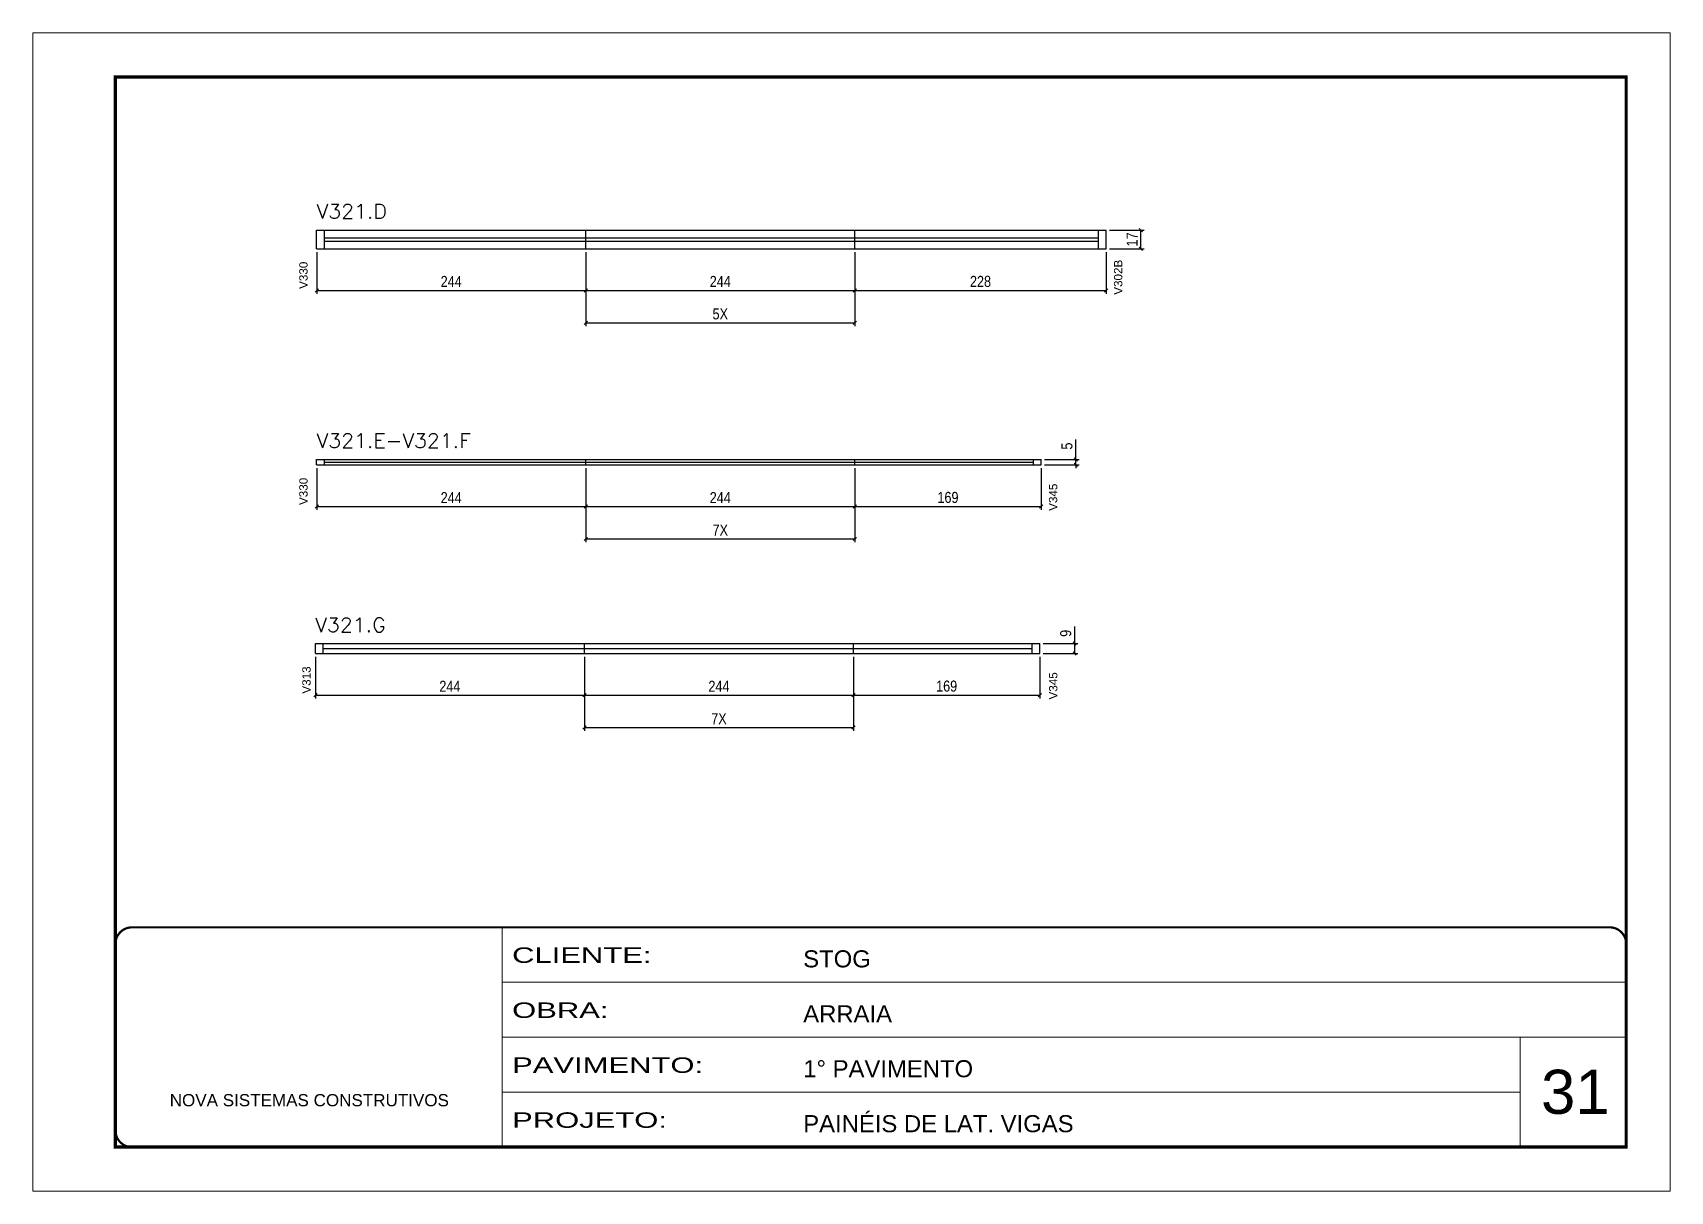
# Model space of a CAD drawing. Extents: x -3394 to 16474, y -5031 to 14397.
# Drawn here: x 7442 to 8927, y 5307 to 6357 of the extents above; entities that cross this region are included whole.
import ezdxf

# ---------------------------------------------------------------- set-up
doc = ezdxf.new("R2010")
doc.units = 0
doc.linetypes.add('CONTINUO', pattern=[0])
doc.linetypes.add('DASHED', pattern=[0.75, 0.5, -0.25])
doc.layers.get('0').update_dxf_attribs({"linetype": 'CONTINUOUS'})
doc.layers.get('Defpoints').update_dxf_attribs({"linetype": 'CONTINUOUS'})
for name, color, linetype, lineweight in [('CARIMBO', 255, 'CONTINUOUS', 9), ('Folhas', 255, 'CONTINUOUS', 9), ('SARRAFO DE PRESSAO', 251, 'DASHED', 9), ('Texto Seção', 7, 'CONTINUOUS', 15)]:
    doc.layers.add(name, color=color, linetype=linetype, lineweight=lineweight)
for name, color, linetype in [('COTA', 241, 'CONTINUOUS'), ('NOMENCLATURA', 7, 'CONTINUOUS'), ('Painéis', 200, 'CONTINUOUS'), ('SARR_2.2x7', 40, 'CONTINUOUS'), ('SARR_EDITAR', 141, 'CONTINUOUS')]:
    doc.layers.add(name, color=color, linetype=linetype)
doc.styles.add('ARIAL', font='arial.ttf')
doc.styles.add('COTA TECNICA', font='techl___.ttf', dxfattribs={"height": 10})
doc.styles.add('REGUA-120', font='ROMANS.shx', dxfattribs={"height": 15})
doc.styles.add('Tecnologia', font='')
doc.styles.get('Tecnologia').set_extended_font_data('Forgotten Futurist')
doc.dimstyles.new('PAINEL', dxfattribs={"dimtxt": 10, "dimasz": 3, "dimexe": 3, "dimexo": 3, "dimgap": 3, "dimtad": 1, "dimdec": 1, "dimzin": 12, "dimdsep": 46, "dimtxsty": 'COTA TECNICA', "dimblk1": 'OBLIQUE', "dimblk2": 'OBLIQUE', "dimsah": 1, "dimcen": 0.9, "dimclrd": 4, "dimclre": 4, "dimclrt": 240, "dimadec": 1, "dimazin": 3, "dimtfac": 1, "dimtdec": 1, "dimtmove": 0, "dimatfit": 3, "dimfxl": 1, "dimtolj": 1, "dimtzin": 12, "dimarcsym": 0})

msp = doc.modelspace()

# ---------------------------------------------------------------- texts
at = {"layer": 'CARIMBO', "style": 'ARIAL'}
msp.add_text('31', height=40, dxfattribs=at).set_placement((8810.07, 5376.67))
at = {"layer": 'NOMENCLATURA', "linetype": 'Continuous', "style": 'ARIAL'}
for s, p in [('V330', (7691.47, 6124.37)), ('V302B', (8430.32, 6119.08)), ('V330', (7691.47, 5928.49)), ('V345', (8371.32, 5923.2)), ('V313', (7694.21, 5757.52)), ('V345', (8371.42, 5752.24))]:
    msp.add_text(s, height=7.567, rotation=90, dxfattribs=at).set_placement(p)
at = {"layer": 'Texto Seção', "style": 'REGUA-120', "width": 1.05}
for s, p in [('V321.D', (7699.64, 6188.24)), ('V321.E-V321.F', (7699.64, 5980.36)), ('V321.G', (7698.49, 5813.39))]:
    msp.add_text(s, height=13, dxfattribs=at).set_placement(p)

# ---------------------------------------------------------------- blocks, each defined once
blk = doc.blocks.new('9999999999')
at = {"color": 30, "linetype": 'CONTINUO'}
for p, q in [((98564.6, 34230.2), (98564.6, 34429.4)), ((98564.6, 34379.6), (99584, 34379.6)), ((98564.6, 34329.8), (99488, 34329.8)), ((99584, 34329.8), (99488, 34329.8)), ((99488, 34329.8), (99488, 34230.2)), ((98564.6, 34280), (99488, 34280))]:
    blk.add_line(p, q, dxfattribs=at)
at = {"color": 30, "linetype": 'CONTINUO', "const_width": 2}
blk.add_lwpolyline([(99584, 34230.2), (99584, 34414.4, 0.414214), (99569, 34429.4), (98229, 34429.4, 0.414214), (98214, 34414.4), (98214, 34245.2, 0.414214), (98229, 34230.2), (99584, 34230.2)], format="xyb", dxfattribs=at)
at = {"layer": 'Folhas'}
blk.add_lwpolyline([(98139, 34190.2), (99624, 34190.2), (99624, 35240.2), (98139, 35240.2)], close=True, dxfattribs=at)
at = {"layer": 'Folhas', "color": 30, "const_width": 3}
blk.add_lwpolyline([(98214, 34230.2), (99584, 34230.2), (99584, 35200.2), (98214, 35200.2)], close=True, dxfattribs=at)
at = {"color": 7, "linetype": 'Continuous', "ltscale": 5, "style": 'ARIAL'}
for s, height, p in [('STOG', 15.48, (98837.7, 34393.1)), ('ARRAIA', 15.48, (98837.7, 34343.3)), ('1° PAVIMENTO', 15.483, (98837.7, 34293.5)), ('NOVA SISTEMAS CONSTRUTIVOS', 11.059, (98263.2, 34267.2)), ('PAINÉIS DE LAT. VIGAS', 15.483, (98837.7, 34243.7))]:
    blk.add_text(s, height=height, dxfattribs=at).set_placement(p)
at = {"layer": 'Folhas', "color": 7, "style": 'Tecnologia', "width": 1.5}
for s, p in [('CLIENTE:', (98573.7, 34397.2)), ('OBRA:', (98573.7, 34347.3)), ('PAVIMENTO:', (98573.7, 34297.5)), ('PROJETO:', (98573.7, 34247.7))]:
    blk.add_text(s, height=14, dxfattribs=at).set_placement(p)
blk = doc.blocks.new('_Oblique')
at = {"color": 0, "linetype": 'ByBlock', "lineweight": -2}
blk.add_line((-0.5, -0.5), (0.5, 0.5), dxfattribs=at)
blk = doc.blocks.new('*D956')
at = {"layer": 'COTA', "color": 4, "lineweight": -2, "transparency": 16777216}
for p, q in [((8418.7, 6177.7), (8450.2, 6177.7)), ((8447.2, 6160.7), (8447.2, 6177.7)), ((8418.7, 6160.7), (8450.2, 6160.7))]:
    blk.add_line(p, q, dxfattribs=at)
at = {"layer": 'Defpoints', "color": 0, "transparency": 16777216}
for p in [(8415.7, 6177.7), (8447.2, 6177.7), (8415.7, 6160.7)]:
    blk.add_point(p, dxfattribs=at)
at = {"layer": 'COTA', "color": 4, "lineweight": -2, "transparency": 16777216, "xscale": 3, "yscale": 3, "zscale": 3}
for p, rotation in [((8447.2, 6177.7), 90), ((8447.2, 6160.7), 270)]:
    blk.add_blockref('_Oblique', p, dxfattribs=dict(at, rotation=rotation))
at = {"layer": 'COTA', "color": 240, "transparency": 16777216, "insert": (8439.2, 6169.2), "char_height": 10, "attachment_point": 5, "rotation": 90, "style": 'COTA TECNICA'}
blk.add_mtext('\\A1;17', dxfattribs=at)
blk = doc.blocks.new('*D958')
at = {"layer": 'COTA', "color": 4, "lineweight": -2, "transparency": 16777216}
for p, q in [((7699.7, 6157.7), (7699.7, 6120)), ((7943.7, 6157.7), (7943.7, 6120)), ((7699.7, 6123), (7943.7, 6123))]:
    blk.add_line(p, q, dxfattribs=at)
at = {"layer": 'Defpoints', "color": 0, "transparency": 16777216}
for p in [(7699.7, 6160.7), (7943.7, 6160.7), (7943.7, 6123)]:
    blk.add_point(p, dxfattribs=at)
at = {"layer": 'COTA', "color": 4, "lineweight": -2, "transparency": 16777216, "xscale": 3, "yscale": 3, "zscale": 3, "rotation": 180}
blk.add_blockref('_Oblique', (7699.7, 6123), dxfattribs=at)
at = {"layer": 'COTA', "color": 4, "lineweight": -2, "transparency": 16777216, "xscale": 3, "yscale": 3, "zscale": 3}
blk.add_blockref('_Oblique', (7943.7, 6123), dxfattribs=at)
at = {"layer": 'COTA', "color": 240, "transparency": 16777216, "insert": (7821.7, 6131.1), "char_height": 10, "attachment_point": 5, "style": 'COTA TECNICA'}
blk.add_mtext('\\A1;244', dxfattribs=at)
blk = doc.blocks.new('*D959')
at = {"layer": 'COTA', "color": 4, "lineweight": -2, "transparency": 16777216}
for p, q in [((7943.7, 6157.7), (7943.7, 6120)), ((8187.7, 6157.7), (8187.7, 6120)), ((7943.7, 6123), (8187.7, 6123))]:
    blk.add_line(p, q, dxfattribs=at)
at = {"layer": 'Defpoints', "color": 0, "transparency": 16777216}
for p in [(7943.7, 6160.7), (8187.7, 6160.7), (8187.7, 6123)]:
    blk.add_point(p, dxfattribs=at)
at = {"layer": 'COTA', "color": 4, "lineweight": -2, "transparency": 16777216, "xscale": 3, "yscale": 3, "zscale": 3, "rotation": 180}
blk.add_blockref('_Oblique', (7943.7, 6123), dxfattribs=at)
at = {"layer": 'COTA', "color": 4, "lineweight": -2, "transparency": 16777216, "xscale": 3, "yscale": 3, "zscale": 3}
blk.add_blockref('_Oblique', (8187.7, 6123), dxfattribs=at)
at = {"layer": 'COTA', "color": 240, "transparency": 16777216, "insert": (8065.7, 6131.1), "char_height": 10, "attachment_point": 5, "style": 'COTA TECNICA'}
blk.add_mtext('\\A1;244', dxfattribs=at)
blk = doc.blocks.new('*D960')
at = {"layer": 'COTA', "color": 4, "lineweight": -2, "transparency": 16777216}
for p, q in [((8187.7, 6157.7), (8187.7, 6120)), ((8415.7, 6157.7), (8415.7, 6120)), ((8187.7, 6123), (8415.7, 6123))]:
    blk.add_line(p, q, dxfattribs=at)
at = {"layer": 'Defpoints', "color": 0, "transparency": 16777216}
for p in [(8187.7, 6160.7), (8415.7, 6160.7), (8415.7, 6123)]:
    blk.add_point(p, dxfattribs=at)
at = {"layer": 'COTA', "color": 4, "lineweight": -2, "transparency": 16777216, "xscale": 3, "yscale": 3, "zscale": 3, "rotation": 180}
blk.add_blockref('_Oblique', (8187.7, 6123), dxfattribs=at)
at = {"layer": 'COTA', "color": 4, "lineweight": -2, "transparency": 16777216, "xscale": 3, "yscale": 3, "zscale": 3}
blk.add_blockref('_Oblique', (8415.7, 6123), dxfattribs=at)
at = {"layer": 'COTA', "color": 240, "transparency": 16777216, "insert": (8301.7, 6131.1), "char_height": 10, "attachment_point": 5, "style": 'COTA TECNICA'}
blk.add_mtext('\\A1;228', dxfattribs=at)
blk = doc.blocks.new('*D957')
at = {"layer": 'COTA', "color": 4, "lineweight": -2, "transparency": 16777216}
for p, q in [((7943.7, 6157.7), (7943.7, 6090.6)), ((8187.7, 6157.7), (8187.7, 6090.6)), ((7943.7, 6093.6), (8187.7, 6093.6))]:
    blk.add_line(p, q, dxfattribs=at)
at = {"layer": 'Defpoints', "color": 0, "transparency": 16777216}
for p in [(7943.7, 6160.7), (8187.7, 6160.7), (8187.7, 6093.6)]:
    blk.add_point(p, dxfattribs=at)
at = {"layer": 'COTA', "color": 4, "lineweight": -2, "transparency": 16777216, "xscale": 3, "yscale": 3, "zscale": 3, "rotation": 180}
blk.add_blockref('_Oblique', (7943.7, 6093.6), dxfattribs=at)
at = {"layer": 'COTA', "color": 4, "lineweight": -2, "transparency": 16777216, "xscale": 3, "yscale": 3, "zscale": 3}
blk.add_blockref('_Oblique', (8187.7, 6093.6), dxfattribs=at)
at = {"layer": 'COTA', "color": 240, "transparency": 16777216, "insert": (8065.7, 6101.7), "char_height": 10, "attachment_point": 5, "style": 'COTA TECNICA'}
blk.add_mtext('\\A1;5X', dxfattribs=at)
blk = doc.blocks.new('*D961')
at = {"layer": 'COTA', "color": 4, "lineweight": -2, "transparency": 16777216}
for p, q in [((8388.2, 5969.8), (8388.2, 5987.9)), ((8359.7, 5969.8), (8391.2, 5969.8)), ((8388.2, 5964.8), (8388.2, 5969.8)), ((8359.7, 5964.8), (8391.2, 5964.8)), ((8388.2, 5964.8), (8388.2, 5961.8))]:
    blk.add_line(p, q, dxfattribs=at)
at = {"layer": 'Defpoints', "color": 0, "transparency": 16777216}
for p in [(8356.7, 5969.8), (8388.2, 5969.8), (8356.7, 5964.8)]:
    blk.add_point(p, dxfattribs=at)
at = {"layer": 'COTA', "color": 4, "lineweight": -2, "transparency": 16777216, "xscale": 3, "yscale": 3, "zscale": 3}
for p, rotation in [((8388.2, 5969.8), 270), ((8388.2, 5964.8), 90)]:
    blk.add_blockref('_Oblique', p, dxfattribs=dict(at, rotation=rotation))
at = {"layer": 'COTA', "color": 240, "transparency": 16777216, "insert": (8380.1, 5981.9), "char_height": 10, "attachment_point": 5, "rotation": 90, "style": 'COTA TECNICA'}
blk.add_mtext('\\A1;5', dxfattribs=at)
blk = doc.blocks.new('*D963')
at = {"layer": 'COTA', "color": 4, "lineweight": -2, "transparency": 16777216}
for p, q in [((7699.7, 5961.8), (7699.7, 5924.1)), ((7943.7, 5961.8), (7943.7, 5924.1)), ((7699.7, 5927.1), (7943.7, 5927.1))]:
    blk.add_line(p, q, dxfattribs=at)
at = {"layer": 'Defpoints', "color": 0, "transparency": 16777216}
for p in [(7699.7, 5964.8), (7943.7, 5964.8), (7943.7, 5927.1)]:
    blk.add_point(p, dxfattribs=at)
at = {"layer": 'COTA', "color": 4, "lineweight": -2, "transparency": 16777216, "xscale": 3, "yscale": 3, "zscale": 3, "rotation": 180}
blk.add_blockref('_Oblique', (7699.7, 5927.1), dxfattribs=at)
at = {"layer": 'COTA', "color": 4, "lineweight": -2, "transparency": 16777216, "xscale": 3, "yscale": 3, "zscale": 3}
blk.add_blockref('_Oblique', (7943.7, 5927.1), dxfattribs=at)
at = {"layer": 'COTA', "color": 240, "transparency": 16777216, "insert": (7821.7, 5935.2), "char_height": 10, "attachment_point": 5, "style": 'COTA TECNICA'}
blk.add_mtext('\\A1;244', dxfattribs=at)
blk = doc.blocks.new('*D964')
at = {"layer": 'COTA', "color": 4, "lineweight": -2, "transparency": 16777216}
for p, q in [((7943.7, 5961.8), (7943.7, 5924.1)), ((8187.7, 5961.8), (8187.7, 5924.1)), ((7943.7, 5927.1), (8187.7, 5927.1))]:
    blk.add_line(p, q, dxfattribs=at)
at = {"layer": 'Defpoints', "color": 0, "transparency": 16777216}
for p in [(7943.7, 5964.8), (8187.7, 5964.8), (8187.7, 5927.1)]:
    blk.add_point(p, dxfattribs=at)
at = {"layer": 'COTA', "color": 4, "lineweight": -2, "transparency": 16777216, "xscale": 3, "yscale": 3, "zscale": 3, "rotation": 180}
blk.add_blockref('_Oblique', (7943.7, 5927.1), dxfattribs=at)
at = {"layer": 'COTA', "color": 4, "lineweight": -2, "transparency": 16777216, "xscale": 3, "yscale": 3, "zscale": 3}
blk.add_blockref('_Oblique', (8187.7, 5927.1), dxfattribs=at)
at = {"layer": 'COTA', "color": 240, "transparency": 16777216, "insert": (8065.7, 5935.2), "char_height": 10, "attachment_point": 5, "style": 'COTA TECNICA'}
blk.add_mtext('\\A1;244', dxfattribs=at)
blk = doc.blocks.new('*D965')
at = {"layer": 'COTA', "color": 4, "lineweight": -2, "transparency": 16777216}
for p, q in [((8187.7, 5961.8), (8187.7, 5924.1)), ((8356.7, 5961.8), (8356.7, 5924.1)), ((8187.7, 5927.1), (8356.7, 5927.1))]:
    blk.add_line(p, q, dxfattribs=at)
at = {"layer": 'Defpoints', "color": 0, "transparency": 16777216}
for p in [(8187.7, 5964.8), (8356.7, 5964.8), (8356.7, 5927.1)]:
    blk.add_point(p, dxfattribs=at)
at = {"layer": 'COTA', "color": 4, "lineweight": -2, "transparency": 16777216, "xscale": 3, "yscale": 3, "zscale": 3, "rotation": 180}
blk.add_blockref('_Oblique', (8187.7, 5927.1), dxfattribs=at)
at = {"layer": 'COTA', "color": 4, "lineweight": -2, "transparency": 16777216, "xscale": 3, "yscale": 3, "zscale": 3}
blk.add_blockref('_Oblique', (8356.7, 5927.1), dxfattribs=at)
at = {"layer": 'COTA', "color": 240, "transparency": 16777216, "insert": (8272.2, 5935.3), "char_height": 10, "attachment_point": 5, "style": 'COTA TECNICA'}
blk.add_mtext('\\A1;169', dxfattribs=at)
blk = doc.blocks.new('*D962')
at = {"layer": 'COTA', "color": 4, "lineweight": -2, "transparency": 16777216}
for p, q in [((7943.7, 5961.8), (7943.7, 5894.7)), ((8187.7, 5961.8), (8187.7, 5894.7)), ((7943.7, 5897.7), (8187.7, 5897.7))]:
    blk.add_line(p, q, dxfattribs=at)
at = {"layer": 'Defpoints', "color": 0, "transparency": 16777216}
for p in [(7943.7, 5964.8), (8187.7, 5964.8), (8187.7, 5897.7)]:
    blk.add_point(p, dxfattribs=at)
at = {"layer": 'COTA', "color": 4, "lineweight": -2, "transparency": 16777216, "xscale": 3, "yscale": 3, "zscale": 3, "rotation": 180}
blk.add_blockref('_Oblique', (7943.7, 5897.7), dxfattribs=at)
at = {"layer": 'COTA', "color": 4, "lineweight": -2, "transparency": 16777216, "xscale": 3, "yscale": 3, "zscale": 3}
blk.add_blockref('_Oblique', (8187.7, 5897.7), dxfattribs=at)
at = {"layer": 'COTA', "color": 240, "transparency": 16777216, "insert": (8065.7, 5905.8), "char_height": 10, "attachment_point": 5, "style": 'COTA TECNICA'}
blk.add_mtext('\\A1;7X', dxfattribs=at)
blk = doc.blocks.new('*D967')
at = {"layer": 'COTA', "color": 4, "lineweight": -2, "transparency": 16777216}
for p, q in [((8387.1, 5802.9), (8387.1, 5818.5)), ((8358.5, 5802.9), (8390.1, 5802.9)), ((8358.5, 5793.9), (8390.1, 5793.9)), ((8387.1, 5793.9), (8387.1, 5802.9))]:
    blk.add_line(p, q, dxfattribs=at)
at = {"layer": 'Defpoints', "color": 0, "transparency": 16777216}
for p in [(8355.5, 5802.9), (8355.5, 5793.9), (8387.1, 5802.9)]:
    blk.add_point(p, dxfattribs=at)
at = {"layer": 'COTA', "color": 4, "lineweight": -2, "transparency": 16777216, "xscale": 3, "yscale": 3, "zscale": 3}
for p, rotation in [((8387.1, 5802.9), 90), ((8387.1, 5793.9), 270)]:
    blk.add_blockref('_Oblique', p, dxfattribs=dict(at, rotation=rotation))
at = {"layer": 'COTA', "color": 240, "transparency": 16777216, "insert": (8379, 5812.2), "char_height": 10, "attachment_point": 5, "rotation": 90, "style": 'COTA TECNICA'}
blk.add_mtext('\\A1;9', dxfattribs=at)
blk = doc.blocks.new('*D968')
at = {"layer": 'COTA', "color": 4, "lineweight": -2, "transparency": 16777216}
for p, q in [((7698.5, 5790.9), (7698.5, 5753.2)), ((7942.5, 5790.9), (7942.5, 5753.2)), ((7698.5, 5756.2), (7942.5, 5756.2))]:
    blk.add_line(p, q, dxfattribs=at)
at = {"layer": 'Defpoints', "color": 0, "transparency": 16777216}
for p in [(7698.5, 5793.9), (7942.5, 5793.9), (7942.5, 5756.2)]:
    blk.add_point(p, dxfattribs=at)
at = {"layer": 'COTA', "color": 4, "lineweight": -2, "transparency": 16777216, "xscale": 3, "yscale": 3, "zscale": 3, "rotation": 180}
blk.add_blockref('_Oblique', (7698.5, 5756.2), dxfattribs=at)
at = {"layer": 'COTA', "color": 4, "lineweight": -2, "transparency": 16777216, "xscale": 3, "yscale": 3, "zscale": 3}
blk.add_blockref('_Oblique', (7942.5, 5756.2), dxfattribs=at)
at = {"layer": 'COTA', "color": 240, "transparency": 16777216, "insert": (7820.5, 5764.2), "char_height": 10, "attachment_point": 5, "style": 'COTA TECNICA'}
blk.add_mtext('\\A1;244', dxfattribs=at)
blk = doc.blocks.new('*D969')
at = {"layer": 'COTA', "color": 4, "lineweight": -2, "transparency": 16777216}
for p, q in [((7942.5, 5790.9), (7942.5, 5753.2)), ((8186.5, 5790.9), (8186.5, 5753.2)), ((7942.5, 5756.2), (8186.5, 5756.2))]:
    blk.add_line(p, q, dxfattribs=at)
at = {"layer": 'Defpoints', "color": 0, "transparency": 16777216}
for p in [(7942.5, 5793.9), (8186.5, 5793.9), (8186.5, 5756.2)]:
    blk.add_point(p, dxfattribs=at)
at = {"layer": 'COTA', "color": 4, "lineweight": -2, "transparency": 16777216, "xscale": 3, "yscale": 3, "zscale": 3, "rotation": 180}
blk.add_blockref('_Oblique', (7942.5, 5756.2), dxfattribs=at)
at = {"layer": 'COTA', "color": 4, "lineweight": -2, "transparency": 16777216, "xscale": 3, "yscale": 3, "zscale": 3}
blk.add_blockref('_Oblique', (8186.5, 5756.2), dxfattribs=at)
at = {"layer": 'COTA', "color": 240, "transparency": 16777216, "insert": (8064.5, 5764.2), "char_height": 10, "attachment_point": 5, "style": 'COTA TECNICA'}
blk.add_mtext('\\A1;244', dxfattribs=at)
blk = doc.blocks.new('*D966')
at = {"layer": 'COTA', "color": 4, "lineweight": -2, "transparency": 16777216}
for p, q in [((7942.5, 5790.9), (7942.5, 5723.7)), ((8186.5, 5790.9), (8186.5, 5723.7)), ((7942.5, 5726.7), (8186.5, 5726.7))]:
    blk.add_line(p, q, dxfattribs=at)
at = {"layer": 'Defpoints', "color": 0, "transparency": 16777216}
for p in [(7942.5, 5793.9), (8186.5, 5793.9), (8186.5, 5726.7)]:
    blk.add_point(p, dxfattribs=at)
at = {"layer": 'COTA', "color": 4, "lineweight": -2, "transparency": 16777216, "xscale": 3, "yscale": 3, "zscale": 3, "rotation": 180}
blk.add_blockref('_Oblique', (7942.5, 5726.7), dxfattribs=at)
at = {"layer": 'COTA', "color": 4, "lineweight": -2, "transparency": 16777216, "xscale": 3, "yscale": 3, "zscale": 3}
blk.add_blockref('_Oblique', (8186.5, 5726.7), dxfattribs=at)
at = {"layer": 'COTA', "color": 240, "transparency": 16777216, "insert": (8064.5, 5734.8), "char_height": 10, "attachment_point": 5, "style": 'COTA TECNICA'}
blk.add_mtext('\\A1;7X', dxfattribs=at)
blk = doc.blocks.new('*D970')
at = {"layer": 'COTA', "color": 4, "lineweight": -2, "transparency": 16777216}
for p, q in [((8186.5, 5790.9), (8186.5, 5753.2)), ((8355.5, 5790.9), (8355.5, 5753.2)), ((8186.5, 5756.2), (8355.5, 5756.2))]:
    blk.add_line(p, q, dxfattribs=at)
at = {"layer": 'Defpoints', "color": 0, "transparency": 16777216}
for p in [(8186.5, 5793.9), (8355.5, 5793.9), (8355.5, 5756.2)]:
    blk.add_point(p, dxfattribs=at)
at = {"layer": 'COTA', "color": 4, "lineweight": -2, "transparency": 16777216, "xscale": 3, "yscale": 3, "zscale": 3, "rotation": 180}
blk.add_blockref('_Oblique', (8186.5, 5756.2), dxfattribs=at)
at = {"layer": 'COTA', "color": 4, "lineweight": -2, "transparency": 16777216, "xscale": 3, "yscale": 3, "zscale": 3}
blk.add_blockref('_Oblique', (8355.5, 5756.2), dxfattribs=at)
at = {"layer": 'COTA', "color": 240, "transparency": 16777216, "insert": (8271, 5764.3), "char_height": 10, "attachment_point": 5, "style": 'COTA TECNICA'}
blk.add_mtext('\\A1;169', dxfattribs=at)

# ---------------------------------------------------------------- dimensions: what is measured, and where the dimension line sits
at = {"layer": 'COTA'}
for base, p1, p2, picture, middle in [((8447.23, 6177.73), (8415.65, 6160.73), (8415.65, 6177.73), '*D956', (8439.16, 6169.23)), ((8388.23, 5969.84), (8356.65, 5964.84), (8356.65, 5969.84), '*D961', (8380.12, 5981.89)), ((8387.08, 5802.88), (8355.5, 5793.88), (8355.5, 5802.88), '*D967', (8378.99, 5812.21))]:
    dim = msp.add_linear_dim(base=base, p1=p1, p2=p2, angle=90, dimstyle='PAINEL', dxfattribs=at)
    dim.commit()
    dim.dimension.update_dxf_attribs({"geometry": picture, "text_midpoint": middle})
for base, p1, p2, picture, middle in [((7943.65, 6123.02), (7699.65, 6160.73), (7943.65, 6160.73), '*D958', (7821.65, 6131.09)), ((7943.65, 5927.13), (7699.65, 5964.84), (7943.65, 5964.84), '*D963', (7821.65, 5935.21)), ((7942.5, 5756.17), (7698.5, 5793.88), (7942.5, 5793.88), '*D968', (7820.5, 5764.24)), ((8355.5, 5756.17), (8186.5, 5793.88), (8355.5, 5793.88), '*D970', (8271, 5764.3))]:
    dim = msp.add_linear_dim(base=base, p1=p1, p2=p2, dimstyle='PAINEL', dxfattribs=at)
    dim.commit()
    dim.dimension.update_dxf_attribs({"geometry": picture, "text_midpoint": middle})
for base, p1, p2, picture, middle in [((8187.65, 6123.02), (7943.65, 6160.73), (8187.65, 6160.73), '*D959', (8065.65, 6131.09)), ((8415.65, 6123.02), (8187.65, 6160.73), (8415.65, 6160.73), '*D960', (8301.65, 6131.11)), ((8187.65, 5927.13), (7943.65, 5964.84), (8187.65, 5964.84), '*D964', (8065.65, 5935.21)), ((8356.65, 5927.13), (8187.65, 5964.84), (8356.65, 5964.84), '*D965', (8272.15, 5935.26)), ((8186.5, 5756.17), (7942.5, 5793.88), (8186.5, 5793.88), '*D969', (8064.5, 5764.24))]:
    dim = msp.add_linear_dim(base=base, p1=p1, p2=p2, dimstyle='PAINEL', override={"dimtmove": 1}, dxfattribs=at)
    dim.commit()
    dim.dimension.update_dxf_attribs({"geometry": picture, "text_midpoint": middle})
for base, p1, p2, text, picture, middle in [((8187.65, 6093.58), (7943.65, 6160.73), (8187.65, 6160.73), '5X', '*D957', (8065.65, 6101.69)), ((8187.65, 5897.69), (7943.65, 5964.84), (8187.65, 5964.84), '7X', '*D962', (8065.65, 5905.76)), ((8186.5, 5726.73), (7942.5, 5793.88), (8186.5, 5793.88), '7X', '*D966', (8064.5, 5734.8))]:
    dim = msp.add_linear_dim(base=base, p1=p1, p2=p2, text=text, dimstyle='PAINEL', dxfattribs=at)
    dim.commit()
    dim.dimension.update_dxf_attribs({"geometry": picture, "text_midpoint": middle})

# ---------------------------------------------------------------- linework, layer by layer
at = {"layer": 'Painéis', "linetype": 'ByBlock'}
for p, q in [((7699.65, 6177.73), (8415.65, 6177.73)), ((7699.65, 6160.73), (7699.65, 6177.73)), ((7943.65, 6160.73), (7943.65, 6177.73)), ((8187.65, 6160.73), (8187.65, 6177.73)), ((8187.65, 6160.73), (8187.65, 6177.73)), ((8415.65, 6160.73), (8415.65, 6177.73)), ((7699.65, 6160.73), (8415.65, 6160.73)), ((7699.65, 5969.84), (8356.65, 5969.84)), ((7699.65, 5964.84), (7699.65, 5969.84)), ((7943.65, 5964.84), (7943.65, 5969.84)), ((8187.65, 5964.84), (8187.65, 5969.84)), ((8187.65, 5964.84), (8187.65, 5969.84)), ((8356.65, 5964.84), (8356.65, 5969.84)), ((7699.65, 5964.84), (8356.65, 5964.84)), ((7698.5, 5802.88), (8355.5, 5802.88)), ((7698.5, 5793.88), (7698.5, 5802.88)), ((7698.5, 5793.88), (8355.5, 5793.88)), ((7942.5, 5793.88), (7942.5, 5802.88)), ((8186.5, 5793.88), (8186.5, 5802.88)), ((8186.5, 5793.88), (8186.5, 5802.88)), ((8355.5, 5793.88), (8355.5, 5802.88))]:
    msp.add_line(p, q, dxfattribs=at)
at = {"layer": 'SARR_2.2x7', "linetype": 'Continuous'}
for p, q in [((7706.65, 6160.73), (7706.65, 6177.73)), ((8408.65, 6160.73), (8408.65, 6177.73)), ((7706.65, 6170.73), (7943.65, 6170.73)), ((7706.65, 6167.73), (7943.65, 6167.73)), ((7943.65, 6170.73), (8187.65, 6170.73)), ((7943.65, 6167.73), (8187.65, 6167.73)), ((8187.65, 6170.73), (8408.65, 6170.73)), ((8187.65, 6167.73), (8408.65, 6167.73)), ((7706.65, 5964.84), (7706.65, 5969.84)), ((8349.65, 5964.84), (8349.65, 5969.84)), ((7706.65, 5967.34), (7943.65, 5967.34)), ((7943.65, 5967.34), (8187.65, 5967.34)), ((8187.65, 5967.34), (8349.65, 5967.34)), ((7705.5, 5793.88), (7705.5, 5802.88)), ((8348.5, 5793.88), (8348.5, 5802.88))]:
    msp.add_line(p, q, dxfattribs=at)
at = {"layer": 'SARR_EDITAR'}
for p, q in [((7705.5, 5798.38), (7942.5, 5798.38)), ((7942.5, 5798.38), (8186.5, 5798.38)), ((8186.5, 5798.38), (8348.5, 5798.38))]:
    msp.add_line(p, q, dxfattribs=at)

# ---------------------------------------------------------------- block references
at = {"layer": 'SARRAFO DE PRESSAO', "color": 6, "linetype": 'ByBlock'}
msp.add_blockref('9999999999', (-90696.77, -28883.68), dxfattribs=at)

msp.set_redraw_order([(e.dxf.handle, doc.entitydb.next_handle()) for e in msp.query("TEXT MTEXT ATTDEF DIMENSION ARC_DIMENSION")])  # texts and dimensions are drawn at this point

doc.saveas('drawing.dxf')
